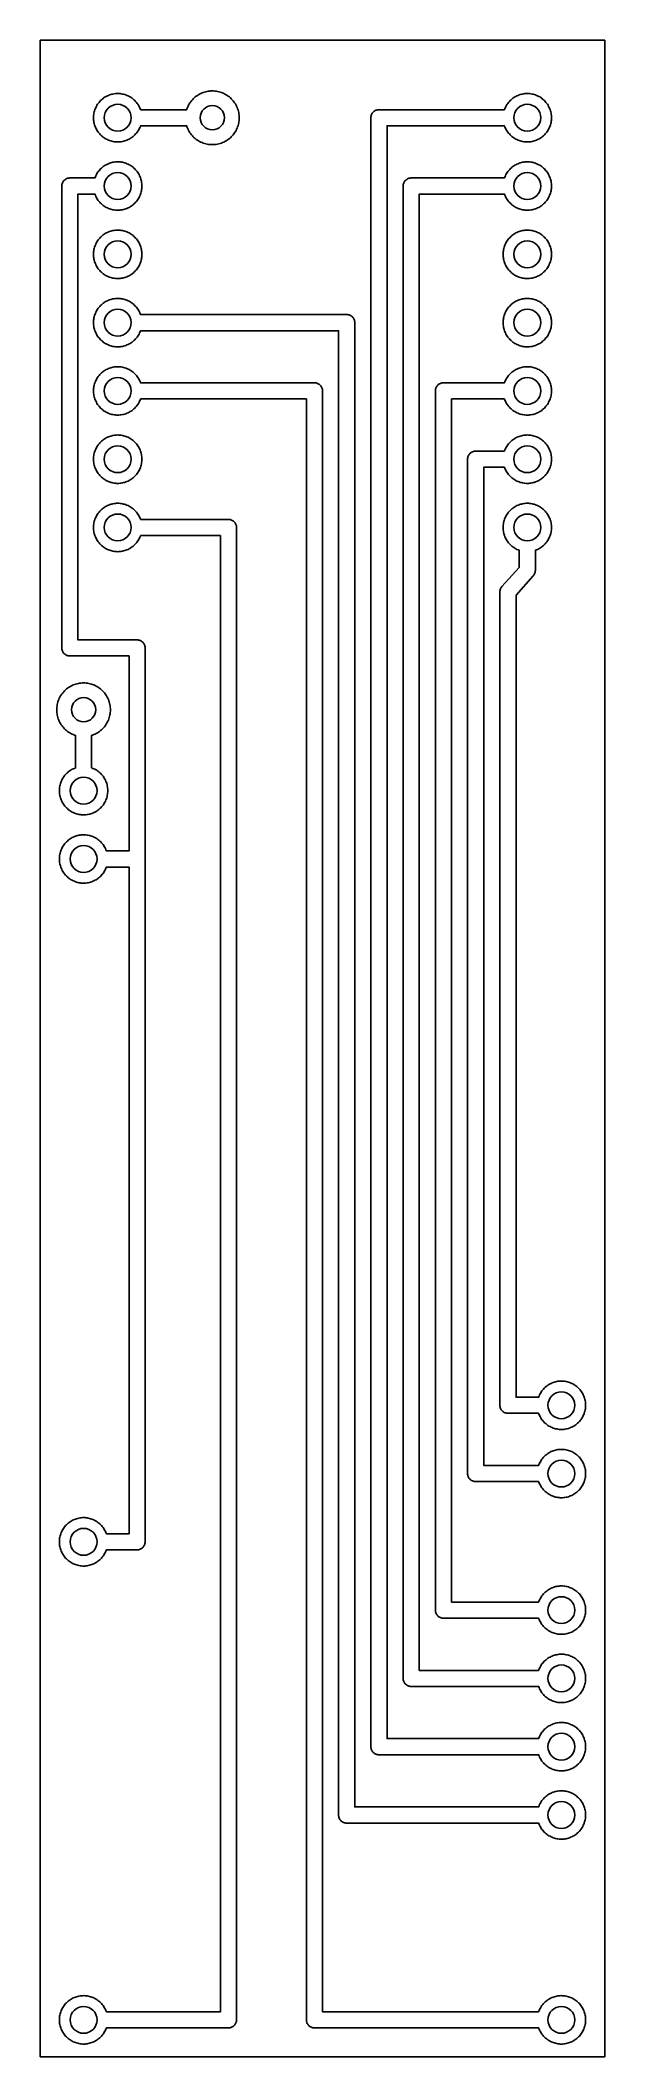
# Model space of a CAD drawing. Header units: millimetres. Extents: x 0 to 21, y -51 to 24.
import ezdxf

# ---------------------------------------------------------------- set-up
doc = ezdxf.new("R2010")
doc.units = ezdxf.units.MM
for name, color, linetype in [('COPPER_BOTTOM_MIRRORED', 1, 'Continuous'), ('DRILL', 5, 'Continuous'), ('OUTLINE', 7, 'Continuous')]:
    doc.layers.add(name, color=color, linetype=linetype)

msp = doc.modelspace()

# ---------------------------------------------------------------- linework, layer by layer
at = {"layer": 'COPPER_BOTTOM_MIRRORED'}
for points in [[(5.518, 21.591), (5.542, 21.634), (5.569, 21.676), (5.597, 21.716), (5.627, 21.754), (5.659, 21.792), (5.693, 21.827), (5.728, 21.861), (5.766, 21.893), (5.804, 21.923), (5.844, 21.951), (5.886, 21.978), (5.929, 22.002), (5.972, 22.024), (6.017, 22.044), (6.063, 22.062), (6.11, 22.077), (6.157, 22.09), (6.205, 22.101), (6.253, 22.109), (6.302, 22.115), (6.351, 22.119), (6.4, 22.12), (6.449, 22.119), (6.498, 22.115), (6.547, 22.109), (6.595, 22.101), (6.643, 22.09), (6.69, 22.077), (6.737, 22.062), (6.783, 22.044), (6.828, 22.024), (6.871, 22.002), (6.914, 21.978), (6.956, 21.951), (6.996, 21.923), (7.034, 21.893), (7.072, 21.861), (7.107, 21.827), (7.141, 21.792), (7.173, 21.754), (7.203, 21.716), (7.231, 21.676), (7.258, 21.634), (7.282, 21.591), (7.304, 21.548), (7.324, 21.503), (7.342, 21.457), (7.357, 21.41), (7.37, 21.363), (7.381, 21.315), (7.389, 21.267), (7.395, 21.218), (7.399, 21.169), (7.4, 21.12), (7.399, 21.071), (7.395, 21.022), (7.389, 20.973), (7.381, 20.925), (7.37, 20.877), (7.357, 20.83), (7.342, 20.783), (7.324, 20.737), (7.304, 20.692), (7.282, 20.649), (7.258, 20.606), (7.231, 20.564), (7.203, 20.524), (7.173, 20.486), (7.141, 20.448), (7.107, 20.413), (7.072, 20.379), (7.034, 20.347), (6.996, 20.317), (6.956, 20.289), (6.914, 20.262), (6.871, 20.238), (6.828, 20.216), (6.783, 20.196), (6.737, 20.178), (6.69, 20.163), (6.643, 20.15), (6.595, 20.139), (6.547, 20.131), (6.498, 20.125), (6.449, 20.121), (6.4, 20.12), (6.351, 20.121), (6.302, 20.125), (6.253, 20.131), (6.205, 20.139), (6.157, 20.15), (6.11, 20.163), (6.063, 20.178), (6.017, 20.196), (5.972, 20.216), (5.929, 20.238), (5.886, 20.262), (5.844, 20.289), (5.804, 20.317), (5.766, 20.347), (5.728, 20.379), (5.693, 20.413), (5.659, 20.448), (5.627, 20.486), (5.597, 20.524), (5.569, 20.564), (5.542, 20.606), (5.518, 20.649), (5.496, 20.692), (5.476, 20.737), (5.458, 20.783), (5.446, 20.82), (3.728, 20.82), (3.727, 20.817), (3.711, 20.776), (3.694, 20.735), (3.674, 20.696), (3.652, 20.657), (3.628, 20.62), (3.603, 20.584), (3.576, 20.549), (3.547, 20.516), (3.516, 20.484), (3.484, 20.453), (3.451, 20.424), (3.416, 20.397), (3.38, 20.372), (3.343, 20.348), (3.304, 20.326), (3.265, 20.306), (3.224, 20.289), (3.183, 20.273), (3.141, 20.259), (3.099, 20.247), (3.056, 20.237), (3.012, 20.23), (2.968, 20.224), (2.924, 20.221), (2.88, 20.22), (2.836, 20.221), (2.792, 20.224), (2.748, 20.23), (2.704, 20.237), (2.661, 20.247), (2.619, 20.259), (2.577, 20.273), (2.536, 20.289), (2.495, 20.306), (2.456, 20.326), (2.417, 20.348), (2.38, 20.372), (2.344, 20.397), (2.309, 20.424), (2.276, 20.453), (2.244, 20.484), (2.213, 20.516), (2.184, 20.549), (2.157, 20.584), (2.132, 20.62), (2.108, 20.657), (2.086, 20.696), (2.066, 20.735), (2.049, 20.776), (2.033, 20.817), (2.019, 20.859), (2.007, 20.901), (1.997, 20.944), (1.99, 20.988), (1.984, 21.032), (1.981, 21.076), (1.98, 21.12), (1.981, 21.164), (1.984, 21.208), (1.99, 21.252), (1.997, 21.296), (2.007, 21.339), (2.019, 21.381), (2.033, 21.423), (2.049, 21.464), (2.066, 21.505), (2.086, 21.544), (2.108, 21.583), (2.132, 21.62), (2.157, 21.656), (2.184, 21.691), (2.213, 21.724), (2.244, 21.756), (2.276, 21.787), (2.309, 21.816), (2.344, 21.843), (2.38, 21.868), (2.417, 21.892), (2.456, 21.914), (2.495, 21.934), (2.536, 21.951), (2.577, 21.967), (2.619, 21.981), (2.661, 21.993), (2.704, 22.003), (2.748, 22.01), (2.792, 22.016), (2.836, 22.019), (2.88, 22.02), (2.924, 22.019), (2.968, 22.016), (3.012, 22.01), (3.056, 22.003), (3.099, 21.993), (3.141, 21.981), (3.183, 21.967), (3.224, 21.951), (3.265, 21.934), (3.304, 21.914), (3.343, 21.892), (3.38, 21.868), (3.416, 21.843), (3.451, 21.816), (3.484, 21.787), (3.516, 21.756), (3.547, 21.724), (3.576, 21.691), (3.603, 21.656), (3.628, 21.62), (3.652, 21.583), (3.674, 21.544), (3.694, 21.505), (3.711, 21.464), (3.727, 21.423), (3.728, 21.42), (5.446, 21.42), (5.458, 21.457), (5.476, 21.503), (5.496, 21.548), (5.518, 21.591)], [(17.306, 21.505), (17.326, 21.544), (17.348, 21.583), (17.372, 21.62), (17.397, 21.656), (17.424, 21.691), (17.453, 21.724), (17.484, 21.756), (17.516, 21.787), (17.549, 21.816), (17.584, 21.843), (17.62, 21.868), (17.657, 21.892), (17.696, 21.914), (17.735, 21.934), (17.776, 21.951), (17.817, 21.967), (17.859, 21.981), (17.901, 21.993), (17.944, 22.003), (17.988, 22.01), (18.032, 22.016), (18.076, 22.019), (18.12, 22.02), (18.164, 22.019), (18.208, 22.016), (18.252, 22.01), (18.296, 22.003), (18.339, 21.993), (18.381, 21.981), (18.423, 21.967), (18.464, 21.951), (18.505, 21.934), (18.544, 21.914), (18.583, 21.892), (18.62, 21.868), (18.656, 21.843), (18.691, 21.816), (18.724, 21.787), (18.756, 21.756), (18.787, 21.724), (18.816, 21.691), (18.843, 21.656), (18.868, 21.62), (18.892, 21.583), (18.914, 21.544), (18.934, 21.505), (18.951, 21.464), (18.967, 21.423), (18.981, 21.381), (18.993, 21.339), (19.003, 21.296), (19.01, 21.252), (19.016, 21.208), (19.019, 21.164), (19.02, 21.12), (19.019, 21.076), (19.016, 21.032), (19.01, 20.988), (19.003, 20.944), (18.993, 20.901), (18.981, 20.859), (18.967, 20.817), (18.951, 20.776), (18.934, 20.735), (18.914, 20.696), (18.892, 20.657), (18.868, 20.62), (18.843, 20.584), (18.816, 20.549), (18.787, 20.516), (18.756, 20.484), (18.724, 20.453), (18.691, 20.424), (18.656, 20.397), (18.62, 20.372), (18.583, 20.348), (18.544, 20.326), (18.505, 20.306), (18.464, 20.289), (18.423, 20.273), (18.381, 20.259), (18.339, 20.247), (18.296, 20.237), (18.252, 20.23), (18.208, 20.224), (18.164, 20.221), (18.12, 20.22), (18.076, 20.221), (18.032, 20.224), (17.988, 20.23), (17.944, 20.237), (17.901, 20.247), (17.859, 20.259), (17.817, 20.273), (17.776, 20.289), (17.735, 20.306), (17.696, 20.326), (17.657, 20.348), (17.62, 20.372), (17.584, 20.397), (17.549, 20.424), (17.516, 20.453), (17.484, 20.484), (17.453, 20.516), (17.424, 20.549), (17.397, 20.584), (17.372, 20.62), (17.348, 20.657), (17.326, 20.696), (17.306, 20.735), (17.289, 20.776), (17.273, 20.817), (17.272, 20.82), (12.9, 20.82), (12.9, -39.17), (18.542, -39.17), (18.543, -39.167), (18.559, -39.126), (18.576, -39.085), (18.596, -39.046), (18.618, -39.007), (18.642, -38.97), (18.667, -38.934), (18.694, -38.899), (18.723, -38.866), (18.754, -38.834), (18.786, -38.803), (18.819, -38.774), (18.854, -38.747), (18.89, -38.722), (18.927, -38.698), (18.966, -38.676), (19.005, -38.656), (19.046, -38.639), (19.087, -38.623), (19.129, -38.609), (19.171, -38.597), (19.214, -38.587), (19.258, -38.58), (19.302, -38.574), (19.346, -38.571), (19.39, -38.57), (19.434, -38.571), (19.478, -38.574), (19.522, -38.58), (19.566, -38.587), (19.609, -38.597), (19.651, -38.609), (19.693, -38.623), (19.734, -38.639), (19.775, -38.656), (19.814, -38.676), (19.853, -38.698), (19.89, -38.722), (19.926, -38.747), (19.961, -38.774), (19.994, -38.803), (20.026, -38.834), (20.057, -38.866), (20.086, -38.899), (20.113, -38.934), (20.138, -38.97), (20.162, -39.007), (20.184, -39.046), (20.204, -39.085), (20.221, -39.126), (20.237, -39.167), (20.251, -39.209), (20.263, -39.251), (20.273, -39.294), (20.28, -39.338), (20.286, -39.382), (20.289, -39.426), (20.29, -39.47), (20.289, -39.514), (20.286, -39.558), (20.28, -39.602), (20.273, -39.646), (20.263, -39.689), (20.251, -39.731), (20.237, -39.773), (20.221, -39.814), (20.204, -39.855), (20.184, -39.894), (20.162, -39.933), (20.138, -39.97), (20.113, -40.006), (20.086, -40.041), (20.057, -40.074), (20.026, -40.106), (19.994, -40.137), (19.961, -40.166), (19.926, -40.193), (19.89, -40.218), (19.853, -40.242), (19.814, -40.264), (19.775, -40.284), (19.734, -40.301), (19.693, -40.317), (19.651, -40.331), (19.609, -40.343), (19.566, -40.353), (19.522, -40.36), (19.478, -40.366), (19.434, -40.369), (19.39, -40.37), (19.346, -40.369), (19.302, -40.366), (19.258, -40.36), (19.214, -40.353), (19.171, -40.343), (19.129, -40.331), (19.087, -40.317), (19.046, -40.301), (19.005, -40.284), (18.966, -40.264), (18.927, -40.242), (18.89, -40.218), (18.854, -40.193), (18.819, -40.166), (18.786, -40.137), (18.754, -40.106), (18.723, -40.074), (18.694, -40.041), (18.667, -40.006), (18.642, -39.97), (18.618, -39.933), (18.596, -39.894), (18.576, -39.855), (18.559, -39.814), (18.543, -39.773), (18.542, -39.77), (12.6, -39.77), (12.571, -39.769), (12.541, -39.764), (12.513, -39.757), (12.485, -39.747), (12.459, -39.735), (12.433, -39.719), (12.41, -39.702), (12.388, -39.682), (12.368, -39.66), (12.351, -39.637), (12.335, -39.611), (12.323, -39.585), (12.313, -39.557), (12.306, -39.529), (12.301, -39.499), (12.3, -39.47), (12.3, 21.12), (12.301, 21.149), (12.306, 21.179), (12.313, 21.207), (12.323, 21.235), (12.335, 21.261), (12.351, 21.287), (12.368, 21.31), (12.388, 21.332), (12.41, 21.352), (12.433, 21.369), (12.459, 21.385), (12.485, 21.397), (12.513, 21.407), (12.541, 21.414), (12.571, 21.419), (12.6, 21.42), (17.272, 21.42), (17.273, 21.423), (17.289, 21.464), (17.306, 21.505)], [(2.049, 18.924), (2.066, 18.965), (2.086, 19.004), (2.108, 19.043), (2.132, 19.08), (2.157, 19.116), (2.184, 19.151), (2.213, 19.184), (2.244, 19.216), (2.276, 19.247), (2.309, 19.276), (2.344, 19.303), (2.38, 19.328), (2.417, 19.352), (2.456, 19.374), (2.495, 19.394), (2.536, 19.411), (2.577, 19.427), (2.619, 19.441), (2.661, 19.453), (2.704, 19.463), (2.748, 19.47), (2.792, 19.476), (2.836, 19.479), (2.88, 19.48), (2.924, 19.479), (2.968, 19.476), (3.012, 19.47), (3.056, 19.463), (3.099, 19.453), (3.141, 19.441), (3.183, 19.427), (3.224, 19.411), (3.265, 19.394), (3.304, 19.374), (3.343, 19.352), (3.38, 19.328), (3.416, 19.303), (3.451, 19.276), (3.484, 19.247), (3.516, 19.216), (3.547, 19.184), (3.576, 19.151), (3.603, 19.116), (3.628, 19.08), (3.652, 19.043), (3.674, 19.004), (3.694, 18.965), (3.711, 18.924), (3.727, 18.883), (3.741, 18.841), (3.753, 18.799), (3.763, 18.756), (3.77, 18.712), (3.776, 18.668), (3.779, 18.624), (3.78, 18.58), (3.779, 18.536), (3.776, 18.492), (3.77, 18.448), (3.763, 18.404), (3.753, 18.361), (3.741, 18.319), (3.727, 18.277), (3.711, 18.236), (3.694, 18.195), (3.674, 18.156), (3.652, 18.117), (3.628, 18.08), (3.603, 18.044), (3.576, 18.009), (3.547, 17.976), (3.516, 17.944), (3.484, 17.913), (3.451, 17.884), (3.416, 17.857), (3.38, 17.832), (3.343, 17.808), (3.304, 17.786), (3.265, 17.766), (3.224, 17.749), (3.183, 17.733), (3.141, 17.719), (3.099, 17.707), (3.056, 17.697), (3.012, 17.69), (2.968, 17.684), (2.924, 17.681), (2.88, 17.68), (2.836, 17.681), (2.792, 17.684), (2.748, 17.69), (2.704, 17.697), (2.661, 17.707), (2.619, 17.719), (2.577, 17.733), (2.536, 17.749), (2.495, 17.766), (2.456, 17.786), (2.417, 17.808), (2.38, 17.832), (2.344, 17.857), (2.309, 17.884), (2.276, 17.913), (2.244, 17.944), (2.213, 17.976), (2.184, 18.009), (2.157, 18.044), (2.132, 18.08), (2.108, 18.117), (2.086, 18.156), (2.066, 18.195), (2.049, 18.236), (2.033, 18.277), (2.032, 18.28), (1.4, 18.28), (1.4, 1.7), (3.6, 1.7), (3.629, 1.699), (3.659, 1.694), (3.687, 1.687), (3.715, 1.677), (3.741, 1.665), (3.767, 1.649), (3.79, 1.632), (3.812, 1.612), (3.832, 1.59), (3.849, 1.567), (3.865, 1.541), (3.877, 1.515), (3.887, 1.487), (3.894, 1.459), (3.899, 1.429), (3.9, 1.4), (3.9, -6.45), (3.9, -31.85), (3.899, -31.879), (3.894, -31.909), (3.887, -31.937), (3.877, -31.965), (3.865, -31.991), (3.849, -32.017), (3.832, -32.04), (3.812, -32.062), (3.79, -32.082), (3.767, -32.099), (3.741, -32.115), (3.715, -32.127), (3.687, -32.137), (3.659, -32.144), (3.629, -32.149), (3.6, -32.15), (2.458, -32.15), (2.457, -32.153), (2.441, -32.194), (2.424, -32.235), (2.404, -32.274), (2.382, -32.313), (2.358, -32.35), (2.333, -32.386), (2.306, -32.421), (2.277, -32.454), (2.246, -32.486), (2.214, -32.517), (2.181, -32.546), (2.146, -32.573), (2.11, -32.598), (2.073, -32.622), (2.034, -32.644), (1.995, -32.664), (1.954, -32.681), (1.913, -32.697), (1.871, -32.711), (1.829, -32.723), (1.786, -32.733), (1.742, -32.74), (1.698, -32.746), (1.654, -32.749), (1.61, -32.75), (1.566, -32.749), (1.522, -32.746), (1.478, -32.74), (1.434, -32.733), (1.391, -32.723), (1.349, -32.711), (1.307, -32.697), (1.266, -32.681), (1.225, -32.664), (1.186, -32.644), (1.147, -32.622), (1.11, -32.598), (1.074, -32.573), (1.039, -32.546), (1.006, -32.517), (0.974, -32.486), (0.943, -32.454), (0.914, -32.421), (0.887, -32.386), (0.862, -32.35), (0.838, -32.313), (0.816, -32.274), (0.796, -32.235), (0.779, -32.194), (0.763, -32.153), (0.749, -32.111), (0.737, -32.069), (0.727, -32.026), (0.72, -31.982), (0.714, -31.938), (0.711, -31.894), (0.71, -31.85), (0.711, -31.806), (0.714, -31.762), (0.72, -31.718), (0.727, -31.674), (0.737, -31.631), (0.749, -31.589), (0.763, -31.547), (0.779, -31.506), (0.796, -31.465), (0.816, -31.426), (0.838, -31.387), (0.862, -31.35), (0.887, -31.314), (0.914, -31.279), (0.943, -31.246), (0.974, -31.214), (1.006, -31.183), (1.039, -31.154), (1.074, -31.127), (1.11, -31.102), (1.147, -31.078), (1.186, -31.056), (1.225, -31.036), (1.266, -31.019), (1.307, -31.003), (1.349, -30.989), (1.391, -30.977), (1.434, -30.967), (1.478, -30.96), (1.522, -30.954), (1.566, -30.951), (1.61, -30.95), (1.654, -30.951), (1.698, -30.954), (1.742, -30.96), (1.786, -30.967), (1.829, -30.977), (1.871, -30.989), (1.913, -31.003), (1.954, -31.019), (1.995, -31.036), (2.034, -31.056), (2.073, -31.078), (2.11, -31.102), (2.146, -31.127), (2.181, -31.154), (2.214, -31.183), (2.246, -31.214), (2.277, -31.246), (2.306, -31.279), (2.333, -31.314), (2.358, -31.35), (2.382, -31.387), (2.404, -31.426), (2.424, -31.465), (2.441, -31.506), (2.457, -31.547), (2.458, -31.55), (3.3, -31.55), (3.3, -6.75), (2.458, -6.75), (2.457, -6.753), (2.441, -6.794), (2.424, -6.835), (2.404, -6.874), (2.382, -6.913), (2.358, -6.95), (2.333, -6.986), (2.306, -7.021), (2.277, -7.054), (2.246, -7.086), (2.214, -7.117), (2.181, -7.146), (2.146, -7.173), (2.11, -7.198), (2.073, -7.222), (2.034, -7.244), (1.995, -7.264), (1.954, -7.281), (1.913, -7.297), (1.871, -7.311), (1.829, -7.323), (1.786, -7.333), (1.742, -7.34), (1.698, -7.346), (1.654, -7.349), (1.61, -7.35), (1.566, -7.349), (1.522, -7.346), (1.478, -7.34), (1.434, -7.333), (1.391, -7.323), (1.349, -7.311), (1.307, -7.297), (1.266, -7.281), (1.225, -7.264), (1.186, -7.244), (1.147, -7.222), (1.11, -7.198), (1.074, -7.173), (1.039, -7.146), (1.006, -7.117), (0.974, -7.086), (0.943, -7.054), (0.914, -7.021), (0.887, -6.986), (0.862, -6.95), (0.838, -6.913), (0.816, -6.874), (0.796, -6.835), (0.779, -6.794), (0.763, -6.753), (0.749, -6.711), (0.737, -6.669), (0.727, -6.626), (0.72, -6.582), (0.714, -6.538), (0.711, -6.494), (0.71, -6.45), (0.711, -6.406), (0.714, -6.362), (0.72, -6.318), (0.727, -6.274), (0.737, -6.231), (0.749, -6.189), (0.763, -6.147), (0.779, -6.106), (0.796, -6.065), (0.816, -6.026), (0.838, -5.987), (0.862, -5.95), (0.887, -5.914), (0.914, -5.879), (0.943, -5.846), (0.974, -5.814), (1.006, -5.783), (1.039, -5.754), (1.074, -5.727), (1.11, -5.702), (1.147, -5.678), (1.186, -5.656), (1.225, -5.636), (1.266, -5.619), (1.307, -5.603), (1.349, -5.589), (1.391, -5.577), (1.434, -5.567), (1.478, -5.56), (1.522, -5.554), (1.566, -5.551), (1.61, -5.55), (1.654, -5.551), (1.698, -5.554), (1.742, -5.56), (1.786, -5.567), (1.829, -5.577), (1.871, -5.589), (1.913, -5.603), (1.954, -5.619), (1.995, -5.636), (2.034, -5.656), (2.073, -5.678), (2.11, -5.702), (2.146, -5.727), (2.181, -5.754), (2.214, -5.783), (2.246, -5.814), (2.277, -5.846), (2.306, -5.879), (2.333, -5.914), (2.358, -5.95), (2.382, -5.987), (2.404, -6.026), (2.424, -6.065), (2.441, -6.106), (2.457, -6.147), (2.458, -6.15), (3.3, -6.15), (3.3, 1.1), (1.1, 1.1), (1.071, 1.101), (1.041, 1.106), (1.013, 1.113), (0.985, 1.123), (0.959, 1.135), (0.933, 1.151), (0.91, 1.168), (0.888, 1.188), (0.868, 1.21), (0.851, 1.233), (0.835, 1.259), (0.823, 1.285), (0.813, 1.313), (0.806, 1.341), (0.801, 1.371), (0.8, 1.4), (0.8, 18.58), (0.801, 18.609), (0.806, 18.639), (0.813, 18.667), (0.823, 18.695), (0.835, 18.721), (0.851, 18.747), (0.868, 18.77), (0.888, 18.792), (0.91, 18.812), (0.933, 18.829), (0.959, 18.845), (0.985, 18.857), (1.013, 18.867), (1.041, 18.874), (1.071, 18.879), (1.1, 18.88), (2.032, 18.88), (2.033, 18.883), (2.049, 18.924)], [(17.306, 18.965), (17.326, 19.004), (17.348, 19.043), (17.372, 19.08), (17.397, 19.116), (17.424, 19.151), (17.453, 19.184), (17.484, 19.216), (17.516, 19.247), (17.549, 19.276), (17.584, 19.303), (17.62, 19.328), (17.657, 19.352), (17.696, 19.374), (17.735, 19.394), (17.776, 19.411), (17.817, 19.427), (17.859, 19.441), (17.901, 19.453), (17.944, 19.463), (17.988, 19.47), (18.032, 19.476), (18.076, 19.479), (18.12, 19.48), (18.164, 19.479), (18.208, 19.476), (18.252, 19.47), (18.296, 19.463), (18.339, 19.453), (18.381, 19.441), (18.423, 19.427), (18.464, 19.411), (18.505, 19.394), (18.544, 19.374), (18.583, 19.352), (18.62, 19.328), (18.656, 19.303), (18.691, 19.276), (18.724, 19.247), (18.756, 19.216), (18.787, 19.184), (18.816, 19.151), (18.843, 19.116), (18.868, 19.08), (18.892, 19.043), (18.914, 19.004), (18.934, 18.965), (18.951, 18.924), (18.967, 18.883), (18.981, 18.841), (18.993, 18.799), (19.003, 18.756), (19.01, 18.712), (19.016, 18.668), (19.019, 18.624), (19.02, 18.58), (19.019, 18.536), (19.016, 18.492), (19.01, 18.448), (19.003, 18.404), (18.993, 18.361), (18.981, 18.319), (18.967, 18.277), (18.951, 18.236), (18.934, 18.195), (18.914, 18.156), (18.892, 18.117), (18.868, 18.08), (18.843, 18.044), (18.816, 18.009), (18.787, 17.976), (18.756, 17.944), (18.724, 17.913), (18.691, 17.884), (18.656, 17.857), (18.62, 17.832), (18.583, 17.808), (18.544, 17.786), (18.505, 17.766), (18.464, 17.749), (18.423, 17.733), (18.381, 17.719), (18.339, 17.707), (18.296, 17.697), (18.252, 17.69), (18.208, 17.684), (18.164, 17.681), (18.12, 17.68), (18.076, 17.681), (18.032, 17.684), (17.988, 17.69), (17.944, 17.697), (17.901, 17.707), (17.859, 17.719), (17.817, 17.733), (17.776, 17.749), (17.735, 17.766), (17.696, 17.786), (17.657, 17.808), (17.62, 17.832), (17.584, 17.857), (17.549, 17.884), (17.516, 17.913), (17.484, 17.944), (17.453, 17.976), (17.424, 18.009), (17.397, 18.044), (17.372, 18.08), (17.348, 18.117), (17.326, 18.156), (17.306, 18.195), (17.289, 18.236), (17.273, 18.277), (17.272, 18.28), (14.1, 18.28), (14.1, -36.63), (18.542, -36.63), (18.543, -36.627), (18.559, -36.586), (18.576, -36.545), (18.596, -36.506), (18.618, -36.467), (18.642, -36.43), (18.667, -36.394), (18.694, -36.359), (18.723, -36.326), (18.754, -36.294), (18.786, -36.263), (18.819, -36.234), (18.854, -36.207), (18.89, -36.182), (18.927, -36.158), (18.966, -36.136), (19.005, -36.116), (19.046, -36.099), (19.087, -36.083), (19.129, -36.069), (19.171, -36.057), (19.214, -36.047), (19.258, -36.04), (19.302, -36.034), (19.346, -36.031), (19.39, -36.03), (19.434, -36.031), (19.478, -36.034), (19.522, -36.04), (19.566, -36.047), (19.609, -36.057), (19.651, -36.069), (19.693, -36.083), (19.734, -36.099), (19.775, -36.116), (19.814, -36.136), (19.853, -36.158), (19.89, -36.182), (19.926, -36.207), (19.961, -36.234), (19.994, -36.263), (20.026, -36.294), (20.057, -36.326), (20.086, -36.359), (20.113, -36.394), (20.138, -36.43), (20.162, -36.467), (20.184, -36.506), (20.204, -36.545), (20.221, -36.586), (20.237, -36.627), (20.251, -36.669), (20.263, -36.711), (20.273, -36.754), (20.28, -36.798), (20.286, -36.842), (20.289, -36.886), (20.29, -36.93), (20.289, -36.974), (20.286, -37.018), (20.28, -37.062), (20.273, -37.106), (20.263, -37.149), (20.251, -37.191), (20.237, -37.233), (20.221, -37.274), (20.204, -37.315), (20.184, -37.354), (20.162, -37.393), (20.138, -37.43), (20.113, -37.466), (20.086, -37.501), (20.057, -37.534), (20.026, -37.566), (19.994, -37.597), (19.961, -37.626), (19.926, -37.653), (19.89, -37.678), (19.853, -37.702), (19.814, -37.724), (19.775, -37.744), (19.734, -37.761), (19.693, -37.777), (19.651, -37.791), (19.609, -37.803), (19.566, -37.813), (19.522, -37.82), (19.478, -37.826), (19.434, -37.829), (19.39, -37.83), (19.346, -37.829), (19.302, -37.826), (19.258, -37.82), (19.214, -37.813), (19.171, -37.803), (19.129, -37.791), (19.087, -37.777), (19.046, -37.761), (19.005, -37.744), (18.966, -37.724), (18.927, -37.702), (18.89, -37.678), (18.854, -37.653), (18.819, -37.626), (18.786, -37.597), (18.754, -37.566), (18.723, -37.534), (18.694, -37.501), (18.667, -37.466), (18.642, -37.43), (18.618, -37.393), (18.596, -37.354), (18.576, -37.315), (18.559, -37.274), (18.543, -37.233), (18.542, -37.23), (13.8, -37.23), (13.771, -37.229), (13.741, -37.224), (13.713, -37.217), (13.685, -37.207), (13.659, -37.195), (13.633, -37.179), (13.61, -37.162), (13.588, -37.142), (13.568, -37.12), (13.551, -37.097), (13.535, -37.071), (13.523, -37.045), (13.513, -37.017), (13.506, -36.989), (13.501, -36.959), (13.5, -36.93), (13.5, 18.58), (13.501, 18.609), (13.506, 18.639), (13.513, 18.667), (13.523, 18.695), (13.535, 18.721), (13.551, 18.747), (13.568, 18.77), (13.588, 18.792), (13.61, 18.812), (13.633, 18.829), (13.659, 18.845), (13.685, 18.857), (13.713, 18.867), (13.741, 18.874), (13.771, 18.879), (13.8, 18.88), (17.272, 18.88), (17.273, 18.883), (17.289, 18.924), (17.306, 18.965)], [(2.007, 16.259), (2.019, 16.301), (2.033, 16.343), (2.049, 16.384), (2.066, 16.425), (2.086, 16.464), (2.108, 16.503), (2.132, 16.54), (2.157, 16.576), (2.184, 16.611), (2.213, 16.644), (2.244, 16.676), (2.276, 16.707), (2.309, 16.736), (2.344, 16.763), (2.38, 16.788), (2.417, 16.812), (2.456, 16.834), (2.495, 16.854), (2.536, 16.871), (2.577, 16.887), (2.619, 16.901), (2.661, 16.913), (2.704, 16.923), (2.748, 16.93), (2.792, 16.936), (2.836, 16.939), (2.88, 16.94), (2.924, 16.939), (2.968, 16.936), (3.012, 16.93), (3.056, 16.923), (3.099, 16.913), (3.141, 16.901), (3.183, 16.887), (3.224, 16.871), (3.265, 16.854), (3.304, 16.834), (3.343, 16.812), (3.38, 16.788), (3.416, 16.763), (3.451, 16.736), (3.484, 16.707), (3.516, 16.676), (3.547, 16.644), (3.576, 16.611), (3.603, 16.576), (3.628, 16.54), (3.652, 16.503), (3.674, 16.464), (3.694, 16.425), (3.711, 16.384), (3.727, 16.343), (3.741, 16.301), (3.753, 16.259), (3.763, 16.216), (3.77, 16.172), (3.776, 16.128), (3.779, 16.084), (3.78, 16.04), (3.779, 15.996), (3.776, 15.952), (3.77, 15.908), (3.763, 15.864), (3.753, 15.821), (3.741, 15.779), (3.727, 15.737), (3.711, 15.696), (3.694, 15.655), (3.674, 15.616), (3.652, 15.577), (3.628, 15.54), (3.603, 15.504), (3.576, 15.469), (3.547, 15.436), (3.516, 15.404), (3.484, 15.373), (3.451, 15.344), (3.416, 15.317), (3.38, 15.292), (3.343, 15.268), (3.304, 15.246), (3.265, 15.226), (3.224, 15.209), (3.183, 15.193), (3.141, 15.179), (3.099, 15.167), (3.056, 15.157), (3.012, 15.15), (2.968, 15.144), (2.924, 15.141), (2.88, 15.14), (2.836, 15.141), (2.792, 15.144), (2.748, 15.15), (2.704, 15.157), (2.661, 15.167), (2.619, 15.179), (2.577, 15.193), (2.536, 15.209), (2.495, 15.226), (2.456, 15.246), (2.417, 15.268), (2.38, 15.292), (2.344, 15.317), (2.309, 15.344), (2.276, 15.373), (2.244, 15.404), (2.213, 15.436), (2.184, 15.469), (2.157, 15.504), (2.132, 15.54), (2.108, 15.577), (2.086, 15.616), (2.066, 15.655), (2.049, 15.696), (2.033, 15.737), (2.019, 15.779), (2.007, 15.821), (1.997, 15.864), (1.99, 15.908), (1.984, 15.952), (1.981, 15.996), (1.98, 16.04), (1.981, 16.084), (1.984, 16.128), (1.99, 16.172), (1.997, 16.216), (2.007, 16.259)], [(17.247, 16.259), (17.259, 16.301), (17.273, 16.343), (17.289, 16.384), (17.306, 16.425), (17.326, 16.464), (17.348, 16.503), (17.372, 16.54), (17.397, 16.576), (17.424, 16.611), (17.453, 16.644), (17.484, 16.676), (17.516, 16.707), (17.549, 16.736), (17.584, 16.763), (17.62, 16.788), (17.657, 16.812), (17.696, 16.834), (17.735, 16.854), (17.776, 16.871), (17.817, 16.887), (17.859, 16.901), (17.901, 16.913), (17.944, 16.923), (17.988, 16.93), (18.032, 16.936), (18.076, 16.939), (18.12, 16.94), (18.164, 16.939), (18.208, 16.936), (18.252, 16.93), (18.296, 16.923), (18.339, 16.913), (18.381, 16.901), (18.423, 16.887), (18.464, 16.871), (18.505, 16.854), (18.544, 16.834), (18.583, 16.812), (18.62, 16.788), (18.656, 16.763), (18.691, 16.736), (18.724, 16.707), (18.756, 16.676), (18.787, 16.644), (18.816, 16.611), (18.843, 16.576), (18.868, 16.54), (18.892, 16.503), (18.914, 16.464), (18.934, 16.425), (18.951, 16.384), (18.967, 16.343), (18.981, 16.301), (18.993, 16.259), (19.003, 16.216), (19.01, 16.172), (19.016, 16.128), (19.019, 16.084), (19.02, 16.04), (19.019, 15.996), (19.016, 15.952), (19.01, 15.908), (19.003, 15.864), (18.993, 15.821), (18.981, 15.779), (18.967, 15.737), (18.951, 15.696), (18.934, 15.655), (18.914, 15.616), (18.892, 15.577), (18.868, 15.54), (18.843, 15.504), (18.816, 15.469), (18.787, 15.436), (18.756, 15.404), (18.724, 15.373), (18.691, 15.344), (18.656, 15.317), (18.62, 15.292), (18.583, 15.268), (18.544, 15.246), (18.505, 15.226), (18.464, 15.209), (18.423, 15.193), (18.381, 15.179), (18.339, 15.167), (18.296, 15.157), (18.252, 15.15), (18.208, 15.144), (18.164, 15.141), (18.12, 15.14), (18.076, 15.141), (18.032, 15.144), (17.988, 15.15), (17.944, 15.157), (17.901, 15.167), (17.859, 15.179), (17.817, 15.193), (17.776, 15.209), (17.735, 15.226), (17.696, 15.246), (17.657, 15.268), (17.62, 15.292), (17.584, 15.317), (17.549, 15.344), (17.516, 15.373), (17.484, 15.404), (17.453, 15.436), (17.424, 15.469), (17.397, 15.504), (17.372, 15.54), (17.348, 15.577), (17.326, 15.616), (17.306, 15.655), (17.289, 15.696), (17.273, 15.737), (17.259, 15.779), (17.247, 15.821), (17.237, 15.864), (17.23, 15.908), (17.224, 15.952), (17.221, 15.996), (17.22, 16.04), (17.221, 16.084), (17.224, 16.128), (17.23, 16.172), (17.237, 16.216), (17.247, 16.259)], [(18.543, -41.707), (18.559, -41.666), (18.576, -41.625), (18.596, -41.586), (18.618, -41.547), (18.642, -41.51), (18.667, -41.474), (18.694, -41.439), (18.723, -41.406), (18.754, -41.374), (18.786, -41.343), (18.819, -41.314), (18.854, -41.287), (18.89, -41.262), (18.927, -41.238), (18.966, -41.216), (19.005, -41.196), (19.046, -41.179), (19.087, -41.163), (19.129, -41.149), (19.171, -41.137), (19.214, -41.127), (19.258, -41.12), (19.302, -41.114), (19.346, -41.111), (19.39, -41.11), (19.434, -41.111), (19.478, -41.114), (19.522, -41.12), (19.566, -41.127), (19.609, -41.137), (19.651, -41.149), (19.693, -41.163), (19.734, -41.179), (19.775, -41.196), (19.814, -41.216), (19.853, -41.238), (19.89, -41.262), (19.926, -41.287), (19.961, -41.314), (19.994, -41.343), (20.026, -41.374), (20.057, -41.406), (20.086, -41.439), (20.113, -41.474), (20.138, -41.51), (20.162, -41.547), (20.184, -41.586), (20.204, -41.625), (20.221, -41.666), (20.237, -41.707), (20.251, -41.749), (20.263, -41.791), (20.273, -41.834), (20.28, -41.878), (20.286, -41.922), (20.289, -41.966), (20.29, -42.01), (20.289, -42.054), (20.286, -42.098), (20.28, -42.142), (20.273, -42.186), (20.263, -42.229), (20.251, -42.271), (20.237, -42.313), (20.221, -42.354), (20.204, -42.395), (20.184, -42.434), (20.162, -42.473), (20.138, -42.51), (20.113, -42.546), (20.086, -42.581), (20.057, -42.614), (20.026, -42.646), (19.994, -42.677), (19.961, -42.706), (19.926, -42.733), (19.89, -42.758), (19.853, -42.782), (19.814, -42.804), (19.775, -42.824), (19.734, -42.841), (19.693, -42.857), (19.651, -42.871), (19.609, -42.883), (19.566, -42.893), (19.522, -42.9), (19.478, -42.906), (19.434, -42.909), (19.39, -42.91), (19.346, -42.909), (19.302, -42.906), (19.258, -42.9), (19.214, -42.893), (19.171, -42.883), (19.129, -42.871), (19.087, -42.857), (19.046, -42.841), (19.005, -42.824), (18.966, -42.804), (18.927, -42.782), (18.89, -42.758), (18.854, -42.733), (18.819, -42.706), (18.786, -42.677), (18.754, -42.646), (18.723, -42.614), (18.694, -42.581), (18.667, -42.546), (18.642, -42.51), (18.618, -42.473), (18.596, -42.434), (18.576, -42.395), (18.559, -42.354), (18.543, -42.313), (18.542, -42.31), (11.4, -42.31), (11.371, -42.309), (11.341, -42.304), (11.313, -42.297), (11.285, -42.287), (11.259, -42.275), (11.233, -42.259), (11.21, -42.242), (11.188, -42.222), (11.168, -42.2), (11.151, -42.177), (11.135, -42.151), (11.123, -42.125), (11.113, -42.097), (11.106, -42.069), (11.101, -42.039), (11.1, -42.01), (11.1, 13.2), (3.728, 13.2), (3.727, 13.197), (3.711, 13.156), (3.694, 13.115), (3.674, 13.076), (3.652, 13.037), (3.628, 13), (3.603, 12.964), (3.576, 12.929), (3.547, 12.896), (3.516, 12.864), (3.484, 12.833), (3.451, 12.804), (3.416, 12.777), (3.38, 12.752), (3.343, 12.728), (3.304, 12.706), (3.265, 12.686), (3.224, 12.669), (3.183, 12.653), (3.141, 12.639), (3.099, 12.627), (3.056, 12.617), (3.012, 12.61), (2.968, 12.604), (2.924, 12.601), (2.88, 12.6), (2.836, 12.601), (2.792, 12.604), (2.748, 12.61), (2.704, 12.617), (2.661, 12.627), (2.619, 12.639), (2.577, 12.653), (2.536, 12.669), (2.495, 12.686), (2.456, 12.706), (2.417, 12.728), (2.38, 12.752), (2.344, 12.777), (2.309, 12.804), (2.276, 12.833), (2.244, 12.864), (2.213, 12.896), (2.184, 12.929), (2.157, 12.964), (2.132, 13), (2.108, 13.037), (2.086, 13.076), (2.066, 13.115), (2.049, 13.156), (2.033, 13.197), (2.019, 13.239), (2.007, 13.281), (1.997, 13.324), (1.99, 13.368), (1.984, 13.412), (1.981, 13.456), (1.98, 13.5), (1.981, 13.544), (1.984, 13.588), (1.99, 13.632), (1.997, 13.676), (2.007, 13.719), (2.019, 13.761), (2.033, 13.803), (2.049, 13.844), (2.066, 13.885), (2.086, 13.924), (2.108, 13.963), (2.132, 14), (2.157, 14.036), (2.184, 14.071), (2.213, 14.104), (2.244, 14.136), (2.276, 14.167), (2.309, 14.196), (2.344, 14.223), (2.38, 14.248), (2.417, 14.272), (2.456, 14.294), (2.495, 14.314), (2.536, 14.331), (2.577, 14.347), (2.619, 14.361), (2.661, 14.373), (2.704, 14.383), (2.748, 14.39), (2.792, 14.396), (2.836, 14.399), (2.88, 14.4), (2.924, 14.399), (2.968, 14.396), (3.012, 14.39), (3.056, 14.383), (3.099, 14.373), (3.141, 14.361), (3.183, 14.347), (3.224, 14.331), (3.265, 14.314), (3.304, 14.294), (3.343, 14.272), (3.38, 14.248), (3.416, 14.223), (3.451, 14.196), (3.484, 14.167), (3.516, 14.136), (3.547, 14.104), (3.576, 14.071), (3.603, 14.036), (3.628, 14), (3.652, 13.963), (3.674, 13.924), (3.694, 13.885), (3.711, 13.844), (3.727, 13.803), (3.728, 13.8), (11.4, 13.8), (11.429, 13.799), (11.459, 13.794), (11.487, 13.787), (11.515, 13.777), (11.541, 13.765), (11.567, 13.749), (11.59, 13.732), (11.612, 13.712), (11.632, 13.69), (11.649, 13.667), (11.665, 13.641), (11.677, 13.615), (11.687, 13.587), (11.694, 13.559), (11.699, 13.529), (11.7, 13.5), (11.7, -41.71), (18.542, -41.71), (18.543, -41.707)], [(17.247, 13.719), (17.259, 13.761), (17.273, 13.803), (17.289, 13.844), (17.306, 13.885), (17.326, 13.924), (17.348, 13.963), (17.372, 14), (17.397, 14.036), (17.424, 14.071), (17.453, 14.104), (17.484, 14.136), (17.516, 14.167), (17.549, 14.196), (17.584, 14.223), (17.62, 14.248), (17.657, 14.272), (17.696, 14.294), (17.735, 14.314), (17.776, 14.331), (17.817, 14.347), (17.859, 14.361), (17.901, 14.373), (17.944, 14.383), (17.988, 14.39), (18.032, 14.396), (18.076, 14.399), (18.12, 14.4), (18.164, 14.399), (18.208, 14.396), (18.252, 14.39), (18.296, 14.383), (18.339, 14.373), (18.381, 14.361), (18.423, 14.347), (18.464, 14.331), (18.505, 14.314), (18.544, 14.294), (18.583, 14.272), (18.62, 14.248), (18.656, 14.223), (18.691, 14.196), (18.724, 14.167), (18.756, 14.136), (18.787, 14.104), (18.816, 14.071), (18.843, 14.036), (18.868, 14), (18.892, 13.963), (18.914, 13.924), (18.934, 13.885), (18.951, 13.844), (18.967, 13.803), (18.981, 13.761), (18.993, 13.719), (19.003, 13.676), (19.01, 13.632), (19.016, 13.588), (19.019, 13.544), (19.02, 13.5), (19.019, 13.456), (19.016, 13.412), (19.01, 13.368), (19.003, 13.324), (18.993, 13.281), (18.981, 13.239), (18.967, 13.197), (18.951, 13.156), (18.934, 13.115), (18.914, 13.076), (18.892, 13.037), (18.868, 13), (18.843, 12.964), (18.816, 12.929), (18.787, 12.896), (18.756, 12.864), (18.724, 12.833), (18.691, 12.804), (18.656, 12.777), (18.62, 12.752), (18.583, 12.728), (18.544, 12.706), (18.505, 12.686), (18.464, 12.669), (18.423, 12.653), (18.381, 12.639), (18.339, 12.627), (18.296, 12.617), (18.252, 12.61), (18.208, 12.604), (18.164, 12.601), (18.12, 12.6), (18.076, 12.601), (18.032, 12.604), (17.988, 12.61), (17.944, 12.617), (17.901, 12.627), (17.859, 12.639), (17.817, 12.653), (17.776, 12.669), (17.735, 12.686), (17.696, 12.706), (17.657, 12.728), (17.62, 12.752), (17.584, 12.777), (17.549, 12.804), (17.516, 12.833), (17.484, 12.864), (17.453, 12.896), (17.424, 12.929), (17.397, 12.964), (17.372, 13), (17.348, 13.037), (17.326, 13.076), (17.306, 13.115), (17.289, 13.156), (17.273, 13.197), (17.259, 13.239), (17.247, 13.281), (17.237, 13.324), (17.23, 13.368), (17.224, 13.412), (17.221, 13.456), (17.22, 13.5), (17.221, 13.544), (17.224, 13.588), (17.23, 13.632), (17.237, 13.676), (17.247, 13.719)], [(10.367, 11.209), (10.39, 11.192), (10.412, 11.172), (10.432, 11.15), (10.449, 11.127), (10.465, 11.101), (10.477, 11.075), (10.487, 11.047), (10.494, 11.019), (10.499, 10.989), (10.5, 10.96), (10.5, -49.33), (18.542, -49.33), (18.543, -49.327), (18.559, -49.286), (18.576, -49.245), (18.596, -49.206), (18.618, -49.167), (18.642, -49.13), (18.667, -49.094), (18.694, -49.059), (18.723, -49.026), (18.754, -48.994), (18.786, -48.963), (18.819, -48.934), (18.854, -48.907), (18.89, -48.882), (18.927, -48.858), (18.966, -48.836), (19.005, -48.816), (19.046, -48.799), (19.087, -48.783), (19.129, -48.769), (19.171, -48.757), (19.214, -48.747), (19.258, -48.74), (19.302, -48.734), (19.346, -48.731), (19.39, -48.73), (19.434, -48.731), (19.478, -48.734), (19.522, -48.74), (19.566, -48.747), (19.609, -48.757), (19.651, -48.769), (19.693, -48.783), (19.734, -48.799), (19.775, -48.816), (19.814, -48.836), (19.853, -48.858), (19.89, -48.882), (19.926, -48.907), (19.961, -48.934), (19.994, -48.963), (20.026, -48.994), (20.057, -49.026), (20.086, -49.059), (20.113, -49.094), (20.138, -49.13), (20.162, -49.167), (20.184, -49.206), (20.204, -49.245), (20.221, -49.286), (20.237, -49.327), (20.251, -49.369), (20.263, -49.411), (20.273, -49.454), (20.28, -49.498), (20.286, -49.542), (20.289, -49.586), (20.29, -49.63), (20.289, -49.674), (20.286, -49.718), (20.28, -49.762), (20.273, -49.806), (20.263, -49.849), (20.251, -49.891), (20.237, -49.933), (20.221, -49.974), (20.204, -50.015), (20.184, -50.054), (20.162, -50.093), (20.138, -50.13), (20.113, -50.166), (20.086, -50.201), (20.057, -50.234), (20.026, -50.266), (19.994, -50.297), (19.961, -50.326), (19.926, -50.353), (19.89, -50.378), (19.853, -50.402), (19.814, -50.424), (19.775, -50.444), (19.734, -50.461), (19.693, -50.477), (19.651, -50.491), (19.609, -50.503), (19.566, -50.513), (19.522, -50.52), (19.478, -50.526), (19.434, -50.529), (19.39, -50.53), (19.346, -50.529), (19.302, -50.526), (19.258, -50.52), (19.214, -50.513), (19.171, -50.503), (19.129, -50.491), (19.087, -50.477), (19.046, -50.461), (19.005, -50.444), (18.966, -50.424), (18.927, -50.402), (18.89, -50.378), (18.854, -50.353), (18.819, -50.326), (18.786, -50.297), (18.754, -50.266), (18.723, -50.234), (18.694, -50.201), (18.667, -50.166), (18.642, -50.13), (18.618, -50.093), (18.596, -50.054), (18.576, -50.015), (18.559, -49.974), (18.543, -49.933), (18.542, -49.93), (10.2, -49.93), (10.171, -49.929), (10.141, -49.924), (10.113, -49.917), (10.085, -49.907), (10.059, -49.895), (10.033, -49.879), (10.01, -49.862), (9.988, -49.842), (9.968, -49.82), (9.951, -49.797), (9.935, -49.771), (9.923, -49.745), (9.913, -49.717), (9.906, -49.689), (9.901, -49.659), (9.9, -49.63), (9.9, 10.66), (3.728, 10.66), (3.727, 10.657), (3.711, 10.616), (3.694, 10.575), (3.674, 10.536), (3.652, 10.497), (3.628, 10.46), (3.603, 10.424), (3.576, 10.389), (3.547, 10.356), (3.516, 10.324), (3.484, 10.293), (3.451, 10.264), (3.416, 10.237), (3.38, 10.212), (3.343, 10.188), (3.304, 10.166), (3.265, 10.146), (3.224, 10.129), (3.183, 10.113), (3.141, 10.099), (3.099, 10.087), (3.056, 10.077), (3.012, 10.07), (2.968, 10.064), (2.924, 10.061), (2.88, 10.06), (2.836, 10.061), (2.792, 10.064), (2.748, 10.07), (2.704, 10.077), (2.661, 10.087), (2.619, 10.099), (2.577, 10.113), (2.536, 10.129), (2.495, 10.146), (2.456, 10.166), (2.417, 10.188), (2.38, 10.212), (2.344, 10.237), (2.309, 10.264), (2.276, 10.293), (2.244, 10.324), (2.213, 10.356), (2.184, 10.389), (2.157, 10.424), (2.132, 10.46), (2.108, 10.497), (2.086, 10.536), (2.066, 10.575), (2.049, 10.616), (2.033, 10.657), (2.019, 10.699), (2.007, 10.741), (1.997, 10.784), (1.99, 10.828), (1.984, 10.872), (1.981, 10.916), (1.98, 10.96), (1.981, 11.004), (1.984, 11.048), (1.99, 11.092), (1.997, 11.136), (2.007, 11.179), (2.019, 11.221), (2.033, 11.263), (2.049, 11.304), (2.066, 11.345), (2.086, 11.384), (2.108, 11.423), (2.132, 11.46), (2.157, 11.496), (2.184, 11.531), (2.213, 11.564), (2.244, 11.596), (2.276, 11.627), (2.309, 11.656), (2.344, 11.683), (2.38, 11.708), (2.417, 11.732), (2.456, 11.754), (2.495, 11.774), (2.536, 11.791), (2.577, 11.807), (2.619, 11.821), (2.661, 11.833), (2.704, 11.843), (2.748, 11.85), (2.792, 11.856), (2.836, 11.859), (2.88, 11.86), (2.924, 11.859), (2.968, 11.856), (3.012, 11.85), (3.056, 11.843), (3.099, 11.833), (3.141, 11.821), (3.183, 11.807), (3.224, 11.791), (3.265, 11.774), (3.304, 11.754), (3.343, 11.732), (3.38, 11.708), (3.416, 11.683), (3.451, 11.656), (3.484, 11.627), (3.516, 11.596), (3.547, 11.564), (3.576, 11.531), (3.603, 11.496), (3.628, 11.46), (3.652, 11.423), (3.674, 11.384), (3.694, 11.345), (3.711, 11.304), (3.727, 11.263), (3.728, 11.26), (10.2, 11.26), (10.229, 11.259), (10.259, 11.254), (10.287, 11.247), (10.315, 11.237), (10.341, 11.225), (10.367, 11.209)], [(17.289, 11.304), (17.306, 11.345), (17.326, 11.384), (17.348, 11.423), (17.372, 11.46), (17.397, 11.496), (17.424, 11.531), (17.453, 11.564), (17.484, 11.596), (17.516, 11.627), (17.549, 11.656), (17.584, 11.683), (17.62, 11.708), (17.657, 11.732), (17.696, 11.754), (17.735, 11.774), (17.776, 11.791), (17.817, 11.807), (17.859, 11.821), (17.901, 11.833), (17.944, 11.843), (17.988, 11.85), (18.032, 11.856), (18.076, 11.859), (18.12, 11.86), (18.164, 11.859), (18.208, 11.856), (18.252, 11.85), (18.296, 11.843), (18.339, 11.833), (18.381, 11.821), (18.423, 11.807), (18.464, 11.791), (18.505, 11.774), (18.544, 11.754), (18.583, 11.732), (18.62, 11.708), (18.656, 11.683), (18.691, 11.656), (18.724, 11.627), (18.756, 11.596), (18.787, 11.564), (18.816, 11.531), (18.843, 11.496), (18.868, 11.46), (18.892, 11.423), (18.914, 11.384), (18.934, 11.345), (18.951, 11.304), (18.967, 11.263), (18.981, 11.221), (18.993, 11.179), (19.003, 11.136), (19.01, 11.092), (19.016, 11.048), (19.019, 11.004), (19.02, 10.96), (19.019, 10.916), (19.016, 10.872), (19.01, 10.828), (19.003, 10.784), (18.993, 10.741), (18.981, 10.699), (18.967, 10.657), (18.951, 10.616), (18.934, 10.575), (18.914, 10.536), (18.892, 10.497), (18.868, 10.46), (18.843, 10.424), (18.816, 10.389), (18.787, 10.356), (18.756, 10.324), (18.724, 10.293), (18.691, 10.264), (18.656, 10.237), (18.62, 10.212), (18.583, 10.188), (18.544, 10.166), (18.505, 10.146), (18.464, 10.129), (18.423, 10.113), (18.381, 10.099), (18.339, 10.087), (18.296, 10.077), (18.252, 10.07), (18.208, 10.064), (18.164, 10.061), (18.12, 10.06), (18.076, 10.061), (18.032, 10.064), (17.988, 10.07), (17.944, 10.077), (17.901, 10.087), (17.859, 10.099), (17.817, 10.113), (17.776, 10.129), (17.735, 10.146), (17.696, 10.166), (17.657, 10.188), (17.62, 10.212), (17.584, 10.237), (17.549, 10.264), (17.516, 10.293), (17.484, 10.324), (17.453, 10.356), (17.424, 10.389), (17.397, 10.424), (17.372, 10.46), (17.348, 10.497), (17.326, 10.536), (17.306, 10.575), (17.289, 10.616), (17.273, 10.657), (17.272, 10.66), (15.3, 10.66), (15.3, -34.09), (18.542, -34.09), (18.543, -34.087), (18.559, -34.046), (18.576, -34.005), (18.596, -33.966), (18.618, -33.927), (18.642, -33.89), (18.667, -33.854), (18.694, -33.819), (18.723, -33.786), (18.754, -33.754), (18.786, -33.723), (18.819, -33.694), (18.854, -33.667), (18.89, -33.642), (18.927, -33.618), (18.966, -33.596), (19.005, -33.576), (19.046, -33.559), (19.087, -33.543), (19.129, -33.529), (19.171, -33.517), (19.214, -33.507), (19.258, -33.5), (19.302, -33.494), (19.346, -33.491), (19.39, -33.49), (19.434, -33.491), (19.478, -33.494), (19.522, -33.5), (19.566, -33.507), (19.609, -33.517), (19.651, -33.529), (19.693, -33.543), (19.734, -33.559), (19.775, -33.576), (19.814, -33.596), (19.853, -33.618), (19.89, -33.642), (19.926, -33.667), (19.961, -33.694), (19.994, -33.723), (20.026, -33.754), (20.057, -33.786), (20.086, -33.819), (20.113, -33.854), (20.138, -33.89), (20.162, -33.927), (20.184, -33.966), (20.204, -34.005), (20.221, -34.046), (20.237, -34.087), (20.251, -34.129), (20.263, -34.171), (20.273, -34.214), (20.28, -34.258), (20.286, -34.302), (20.289, -34.346), (20.29, -34.39), (20.289, -34.434), (20.286, -34.478), (20.28, -34.522), (20.273, -34.566), (20.263, -34.609), (20.251, -34.651), (20.237, -34.693), (20.221, -34.734), (20.204, -34.775), (20.184, -34.814), (20.162, -34.853), (20.138, -34.89), (20.113, -34.926), (20.086, -34.961), (20.057, -34.994), (20.026, -35.026), (19.994, -35.057), (19.961, -35.086), (19.926, -35.113), (19.89, -35.138), (19.853, -35.162), (19.814, -35.184), (19.775, -35.204), (19.734, -35.221), (19.693, -35.237), (19.651, -35.251), (19.609, -35.263), (19.566, -35.273), (19.522, -35.28), (19.478, -35.286), (19.434, -35.289), (19.39, -35.29), (19.346, -35.289), (19.302, -35.286), (19.258, -35.28), (19.214, -35.273), (19.171, -35.263), (19.129, -35.251), (19.087, -35.237), (19.046, -35.221), (19.005, -35.204), (18.966, -35.184), (18.927, -35.162), (18.89, -35.138), (18.854, -35.113), (18.819, -35.086), (18.786, -35.057), (18.754, -35.026), (18.723, -34.994), (18.694, -34.961), (18.667, -34.926), (18.642, -34.89), (18.618, -34.853), (18.596, -34.814), (18.576, -34.775), (18.559, -34.734), (18.543, -34.693), (18.542, -34.69), (15, -34.69), (14.971, -34.689), (14.941, -34.684), (14.913, -34.677), (14.885, -34.667), (14.859, -34.655), (14.833, -34.639), (14.81, -34.622), (14.788, -34.602), (14.768, -34.58), (14.751, -34.557), (14.735, -34.531), (14.723, -34.505), (14.713, -34.477), (14.706, -34.449), (14.701, -34.419), (14.7, -34.39), (14.7, 10.96), (14.701, 10.989), (14.706, 11.019), (14.713, 11.047), (14.723, 11.075), (14.735, 11.101), (14.751, 11.127), (14.768, 11.15), (14.788, 11.172), (14.81, 11.192), (14.833, 11.209), (14.859, 11.225), (14.885, 11.237), (14.913, 11.247), (14.941, 11.254), (14.971, 11.259), (15, 11.26), (17.272, 11.26), (17.273, 11.263), (17.289, 11.304)], [(2.019, 8.681), (2.033, 8.723), (2.049, 8.764), (2.066, 8.805), (2.086, 8.844), (2.108, 8.883), (2.132, 8.92), (2.157, 8.956), (2.184, 8.991), (2.213, 9.024), (2.244, 9.056), (2.276, 9.087), (2.309, 9.116), (2.344, 9.143), (2.38, 9.168), (2.417, 9.192), (2.456, 9.214), (2.495, 9.234), (2.536, 9.251), (2.577, 9.267), (2.619, 9.281), (2.661, 9.293), (2.704, 9.303), (2.748, 9.31), (2.792, 9.316), (2.836, 9.319), (2.88, 9.32), (2.924, 9.319), (2.968, 9.316), (3.012, 9.31), (3.056, 9.303), (3.099, 9.293), (3.141, 9.281), (3.183, 9.267), (3.224, 9.251), (3.265, 9.234), (3.304, 9.214), (3.343, 9.192), (3.38, 9.168), (3.416, 9.143), (3.451, 9.116), (3.484, 9.087), (3.516, 9.056), (3.547, 9.024), (3.576, 8.991), (3.603, 8.956), (3.628, 8.92), (3.652, 8.883), (3.674, 8.844), (3.694, 8.805), (3.711, 8.764), (3.727, 8.723), (3.741, 8.681), (3.753, 8.639), (3.763, 8.596), (3.77, 8.552), (3.776, 8.508), (3.779, 8.464), (3.78, 8.42), (3.779, 8.376), (3.776, 8.332), (3.77, 8.288), (3.763, 8.244), (3.753, 8.201), (3.741, 8.159), (3.727, 8.117), (3.711, 8.076), (3.694, 8.035), (3.674, 7.996), (3.652, 7.957), (3.628, 7.92), (3.603, 7.884), (3.576, 7.849), (3.547, 7.816), (3.516, 7.784), (3.484, 7.753), (3.451, 7.724), (3.416, 7.697), (3.38, 7.672), (3.343, 7.648), (3.304, 7.626), (3.265, 7.606), (3.224, 7.589), (3.183, 7.573), (3.141, 7.559), (3.099, 7.547), (3.056, 7.537), (3.012, 7.53), (2.968, 7.524), (2.924, 7.521), (2.88, 7.52), (2.836, 7.521), (2.792, 7.524), (2.748, 7.53), (2.704, 7.537), (2.661, 7.547), (2.619, 7.559), (2.577, 7.573), (2.536, 7.589), (2.495, 7.606), (2.456, 7.626), (2.417, 7.648), (2.38, 7.672), (2.344, 7.697), (2.309, 7.724), (2.276, 7.753), (2.244, 7.784), (2.213, 7.816), (2.184, 7.849), (2.157, 7.884), (2.132, 7.92), (2.108, 7.957), (2.086, 7.996), (2.066, 8.035), (2.049, 8.076), (2.033, 8.117), (2.019, 8.159), (2.007, 8.201), (1.997, 8.244), (1.99, 8.288), (1.984, 8.332), (1.981, 8.376), (1.98, 8.42), (1.981, 8.464), (1.984, 8.508), (1.99, 8.552), (1.997, 8.596), (2.007, 8.639), (2.019, 8.681)], [(17.289, 8.764), (17.306, 8.805), (17.326, 8.844), (17.348, 8.883), (17.372, 8.92), (17.397, 8.956), (17.424, 8.991), (17.453, 9.024), (17.484, 9.056), (17.516, 9.087), (17.549, 9.116), (17.584, 9.143), (17.62, 9.168), (17.657, 9.192), (17.696, 9.214), (17.735, 9.234), (17.776, 9.251), (17.817, 9.267), (17.859, 9.281), (17.901, 9.293), (17.944, 9.303), (17.988, 9.31), (18.032, 9.316), (18.076, 9.319), (18.12, 9.32), (18.164, 9.319), (18.208, 9.316), (18.252, 9.31), (18.296, 9.303), (18.339, 9.293), (18.381, 9.281), (18.423, 9.267), (18.464, 9.251), (18.505, 9.234), (18.544, 9.214), (18.583, 9.192), (18.62, 9.168), (18.656, 9.143), (18.691, 9.116), (18.724, 9.087), (18.756, 9.056), (18.787, 9.024), (18.816, 8.991), (18.843, 8.956), (18.868, 8.92), (18.892, 8.883), (18.914, 8.844), (18.934, 8.805), (18.951, 8.764), (18.967, 8.723), (18.981, 8.681), (18.993, 8.639), (19.003, 8.596), (19.01, 8.552), (19.016, 8.508), (19.019, 8.464), (19.02, 8.42), (19.019, 8.376), (19.016, 8.332), (19.01, 8.288), (19.003, 8.244), (18.993, 8.201), (18.981, 8.159), (18.967, 8.117), (18.951, 8.076), (18.934, 8.035), (18.914, 7.996), (18.892, 7.957), (18.868, 7.92), (18.843, 7.884), (18.816, 7.849), (18.787, 7.816), (18.756, 7.784), (18.724, 7.753), (18.691, 7.724), (18.656, 7.697), (18.62, 7.672), (18.583, 7.648), (18.544, 7.626), (18.505, 7.606), (18.464, 7.589), (18.423, 7.573), (18.381, 7.559), (18.339, 7.547), (18.296, 7.537), (18.252, 7.53), (18.208, 7.524), (18.164, 7.521), (18.12, 7.52), (18.076, 7.521), (18.032, 7.524), (17.988, 7.53), (17.944, 7.537), (17.901, 7.547), (17.859, 7.559), (17.817, 7.573), (17.776, 7.589), (17.735, 7.606), (17.696, 7.626), (17.657, 7.648), (17.62, 7.672), (17.584, 7.697), (17.549, 7.724), (17.516, 7.753), (17.484, 7.784), (17.453, 7.816), (17.424, 7.849), (17.397, 7.884), (17.372, 7.92), (17.348, 7.957), (17.326, 7.996), (17.306, 8.035), (17.289, 8.076), (17.273, 8.117), (17.272, 8.12), (16.5, 8.12), (16.5, -29.01), (18.542, -29.01), (18.543, -29.007), (18.559, -28.966), (18.576, -28.925), (18.596, -28.886), (18.618, -28.847), (18.642, -28.81), (18.667, -28.774), (18.694, -28.739), (18.723, -28.706), (18.754, -28.674), (18.786, -28.643), (18.819, -28.614), (18.854, -28.587), (18.89, -28.562), (18.927, -28.538), (18.966, -28.516), (19.005, -28.496), (19.046, -28.479), (19.087, -28.463), (19.129, -28.449), (19.171, -28.437), (19.214, -28.427), (19.258, -28.42), (19.302, -28.414), (19.346, -28.411), (19.39, -28.41), (19.434, -28.411), (19.478, -28.414), (19.522, -28.42), (19.566, -28.427), (19.609, -28.437), (19.651, -28.449), (19.693, -28.463), (19.734, -28.479), (19.775, -28.496), (19.814, -28.516), (19.853, -28.538), (19.89, -28.562), (19.926, -28.587), (19.961, -28.614), (19.994, -28.643), (20.026, -28.674), (20.057, -28.706), (20.086, -28.739), (20.113, -28.774), (20.138, -28.81), (20.162, -28.847), (20.184, -28.886), (20.204, -28.925), (20.221, -28.966), (20.237, -29.007), (20.251, -29.049), (20.263, -29.091), (20.273, -29.134), (20.28, -29.178), (20.286, -29.222), (20.289, -29.266), (20.29, -29.31), (20.289, -29.354), (20.286, -29.398), (20.28, -29.442), (20.273, -29.486), (20.263, -29.529), (20.251, -29.571), (20.237, -29.613), (20.221, -29.654), (20.204, -29.695), (20.184, -29.734), (20.162, -29.773), (20.138, -29.81), (20.113, -29.846), (20.086, -29.881), (20.057, -29.914), (20.026, -29.946), (19.994, -29.977), (19.961, -30.006), (19.926, -30.033), (19.89, -30.058), (19.853, -30.082), (19.814, -30.104), (19.775, -30.124), (19.734, -30.141), (19.693, -30.157), (19.651, -30.171), (19.609, -30.183), (19.566, -30.193), (19.522, -30.2), (19.478, -30.206), (19.434, -30.209), (19.39, -30.21), (19.346, -30.209), (19.302, -30.206), (19.258, -30.2), (19.214, -30.193), (19.171, -30.183), (19.129, -30.171), (19.087, -30.157), (19.046, -30.141), (19.005, -30.124), (18.966, -30.104), (18.927, -30.082), (18.89, -30.058), (18.854, -30.033), (18.819, -30.006), (18.786, -29.977), (18.754, -29.946), (18.723, -29.914), (18.694, -29.881), (18.667, -29.846), (18.642, -29.81), (18.618, -29.773), (18.596, -29.734), (18.576, -29.695), (18.559, -29.654), (18.543, -29.613), (18.542, -29.61), (16.2, -29.61), (16.171, -29.609), (16.141, -29.604), (16.113, -29.597), (16.085, -29.587), (16.059, -29.575), (16.033, -29.559), (16.01, -29.542), (15.988, -29.522), (15.968, -29.5), (15.951, -29.477), (15.935, -29.451), (15.923, -29.425), (15.913, -29.397), (15.906, -29.369), (15.901, -29.339), (15.9, -29.31), (15.9, 8.42), (15.901, 8.449), (15.906, 8.479), (15.913, 8.507), (15.923, 8.535), (15.935, 8.561), (15.951, 8.587), (15.968, 8.61), (15.988, 8.632), (16.01, 8.652), (16.033, 8.669), (16.059, 8.685), (16.085, 8.697), (16.113, 8.707), (16.141, 8.714), (16.171, 8.719), (16.2, 8.72), (17.272, 8.72), (17.273, 8.723), (17.289, 8.764)], [(2.019, 6.141), (2.033, 6.183), (2.049, 6.224), (2.066, 6.265), (2.086, 6.304), (2.108, 6.343), (2.132, 6.38), (2.157, 6.416), (2.184, 6.451), (2.213, 6.484), (2.244, 6.516), (2.276, 6.547), (2.309, 6.576), (2.344, 6.603), (2.38, 6.628), (2.417, 6.652), (2.456, 6.674), (2.495, 6.694), (2.536, 6.711), (2.577, 6.727), (2.619, 6.741), (2.661, 6.753), (2.704, 6.763), (2.748, 6.77), (2.792, 6.776), (2.836, 6.779), (2.88, 6.78), (2.924, 6.779), (2.968, 6.776), (3.012, 6.77), (3.056, 6.763), (3.099, 6.753), (3.141, 6.741), (3.183, 6.727), (3.224, 6.711), (3.265, 6.694), (3.304, 6.674), (3.343, 6.652), (3.38, 6.628), (3.416, 6.603), (3.451, 6.576), (3.484, 6.547), (3.516, 6.516), (3.547, 6.484), (3.576, 6.451), (3.603, 6.416), (3.628, 6.38), (3.652, 6.343), (3.674, 6.304), (3.694, 6.265), (3.711, 6.224), (3.727, 6.183), (3.728, 6.18), (7, 6.18), (7.029, 6.179), (7.059, 6.174), (7.087, 6.167), (7.115, 6.157), (7.141, 6.145), (7.167, 6.129), (7.19, 6.112), (7.212, 6.092), (7.232, 6.07), (7.249, 6.047), (7.265, 6.021), (7.277, 5.995), (7.287, 5.967), (7.294, 5.939), (7.299, 5.909), (7.3, 5.88), (7.3, -49.63), (7.299, -49.659), (7.294, -49.689), (7.287, -49.717), (7.277, -49.745), (7.265, -49.771), (7.249, -49.797), (7.232, -49.82), (7.212, -49.842), (7.19, -49.862), (7.167, -49.879), (7.141, -49.895), (7.115, -49.907), (7.087, -49.917), (7.059, -49.924), (7.029, -49.929), (7, -49.93), (2.458, -49.93), (2.457, -49.933), (2.441, -49.974), (2.424, -50.015), (2.404, -50.054), (2.382, -50.093), (2.358, -50.13), (2.333, -50.166), (2.306, -50.201), (2.277, -50.234), (2.246, -50.266), (2.214, -50.297), (2.181, -50.326), (2.146, -50.353), (2.11, -50.378), (2.073, -50.402), (2.034, -50.424), (1.995, -50.444), (1.954, -50.461), (1.913, -50.477), (1.871, -50.491), (1.829, -50.503), (1.786, -50.513), (1.742, -50.52), (1.698, -50.526), (1.654, -50.529), (1.61, -50.53), (1.566, -50.529), (1.522, -50.526), (1.478, -50.52), (1.434, -50.513), (1.391, -50.503), (1.349, -50.491), (1.307, -50.477), (1.266, -50.461), (1.225, -50.444), (1.186, -50.424), (1.147, -50.402), (1.11, -50.378), (1.074, -50.353), (1.039, -50.326), (1.006, -50.297), (0.974, -50.266), (0.943, -50.234), (0.914, -50.201), (0.887, -50.166), (0.862, -50.13), (0.838, -50.093), (0.816, -50.054), (0.796, -50.015), (0.779, -49.974), (0.763, -49.933), (0.749, -49.891), (0.737, -49.849), (0.727, -49.806), (0.72, -49.762), (0.714, -49.718), (0.711, -49.674), (0.71, -49.63), (0.711, -49.586), (0.714, -49.542), (0.72, -49.498), (0.727, -49.454), (0.737, -49.411), (0.749, -49.369), (0.763, -49.327), (0.779, -49.286), (0.796, -49.245), (0.816, -49.206), (0.838, -49.167), (0.862, -49.13), (0.887, -49.094), (0.914, -49.059), (0.943, -49.026), (0.974, -48.994), (1.006, -48.963), (1.039, -48.934), (1.074, -48.907), (1.11, -48.882), (1.147, -48.858), (1.186, -48.836), (1.225, -48.816), (1.266, -48.799), (1.307, -48.783), (1.349, -48.769), (1.391, -48.757), (1.434, -48.747), (1.478, -48.74), (1.522, -48.734), (1.566, -48.731), (1.61, -48.73), (1.654, -48.731), (1.698, -48.734), (1.742, -48.74), (1.786, -48.747), (1.829, -48.757), (1.871, -48.769), (1.913, -48.783), (1.954, -48.799), (1.995, -48.816), (2.034, -48.836), (2.073, -48.858), (2.11, -48.882), (2.146, -48.907), (2.181, -48.934), (2.214, -48.963), (2.246, -48.994), (2.277, -49.026), (2.306, -49.059), (2.333, -49.094), (2.358, -49.13), (2.382, -49.167), (2.404, -49.206), (2.424, -49.245), (2.441, -49.286), (2.457, -49.327), (2.458, -49.33), (6.7, -49.33), (6.7, 5.58), (3.728, 5.58), (3.727, 5.577), (3.711, 5.536), (3.694, 5.495), (3.674, 5.456), (3.652, 5.417), (3.628, 5.38), (3.603, 5.344), (3.576, 5.309), (3.547, 5.276), (3.516, 5.244), (3.484, 5.213), (3.451, 5.184), (3.416, 5.157), (3.38, 5.132), (3.343, 5.108), (3.304, 5.086), (3.265, 5.066), (3.224, 5.049), (3.183, 5.033), (3.141, 5.019), (3.099, 5.007), (3.056, 4.997), (3.012, 4.99), (2.968, 4.984), (2.924, 4.981), (2.88, 4.98), (2.836, 4.981), (2.792, 4.984), (2.748, 4.99), (2.704, 4.997), (2.661, 5.007), (2.619, 5.019), (2.577, 5.033), (2.536, 5.049), (2.495, 5.066), (2.456, 5.086), (2.417, 5.108), (2.38, 5.132), (2.344, 5.157), (2.309, 5.184), (2.276, 5.213), (2.244, 5.244), (2.213, 5.276), (2.184, 5.309), (2.157, 5.344), (2.132, 5.38), (2.108, 5.417), (2.086, 5.456), (2.066, 5.495), (2.049, 5.536), (2.033, 5.577), (2.019, 5.619), (2.007, 5.661), (1.997, 5.704), (1.99, 5.748), (1.984, 5.792), (1.981, 5.836), (1.98, 5.88), (1.981, 5.924), (1.984, 5.968), (1.99, 6.012), (1.997, 6.056), (2.007, 6.099), (2.019, 6.141)], [(17.247, 6.099), (17.259, 6.141), (17.273, 6.183), (17.289, 6.224), (17.306, 6.265), (17.326, 6.304), (17.348, 6.343), (17.372, 6.38), (17.397, 6.416), (17.424, 6.451), (17.453, 6.484), (17.484, 6.516), (17.516, 6.547), (17.549, 6.576), (17.584, 6.603), (17.62, 6.628), (17.657, 6.652), (17.696, 6.674), (17.735, 6.694), (17.776, 6.711), (17.817, 6.727), (17.859, 6.741), (17.901, 6.753), (17.944, 6.763), (17.988, 6.77), (18.032, 6.776), (18.076, 6.779), (18.12, 6.78), (18.164, 6.779), (18.208, 6.776), (18.252, 6.77), (18.296, 6.763), (18.339, 6.753), (18.381, 6.741), (18.423, 6.727), (18.464, 6.711), (18.505, 6.694), (18.544, 6.674), (18.583, 6.652), (18.62, 6.628), (18.656, 6.603), (18.691, 6.576), (18.724, 6.547), (18.756, 6.516), (18.787, 6.484), (18.816, 6.451), (18.843, 6.416), (18.868, 6.38), (18.892, 6.343), (18.914, 6.304), (18.934, 6.265), (18.951, 6.224), (18.967, 6.183), (18.981, 6.141), (18.993, 6.099), (19.003, 6.056), (19.01, 6.012), (19.016, 5.968), (19.019, 5.924), (19.02, 5.88), (19.019, 5.836), (19.016, 5.792), (19.01, 5.748), (19.003, 5.704), (18.993, 5.661), (18.981, 5.619), (18.967, 5.577), (18.951, 5.536), (18.934, 5.495), (18.914, 5.456), (18.892, 5.417), (18.868, 5.38), (18.843, 5.344), (18.816, 5.309), (18.787, 5.276), (18.756, 5.244), (18.724, 5.213), (18.691, 5.184), (18.656, 5.157), (18.62, 5.132), (18.583, 5.108), (18.544, 5.086), (18.505, 5.066), (18.464, 5.049), (18.423, 5.033), (18.42, 5.032), (18.42, 4.28), (18.418, 4.249), (18.413, 4.218), (18.405, 4.187), (18.394, 4.158), (18.38, 4.13), (18.363, 4.104), (18.343, 4.079), (17.7, 3.365), (17.7, -26.47), (18.542, -26.47), (18.543, -26.467), (18.559, -26.426), (18.576, -26.385), (18.596, -26.346), (18.618, -26.307), (18.642, -26.27), (18.667, -26.234), (18.694, -26.199), (18.723, -26.166), (18.754, -26.134), (18.786, -26.103), (18.819, -26.074), (18.854, -26.047), (18.89, -26.022), (18.927, -25.998), (18.966, -25.976), (19.005, -25.956), (19.046, -25.939), (19.087, -25.923), (19.129, -25.909), (19.171, -25.897), (19.214, -25.887), (19.258, -25.88), (19.302, -25.874), (19.346, -25.871), (19.39, -25.87), (19.434, -25.871), (19.478, -25.874), (19.522, -25.88), (19.566, -25.887), (19.609, -25.897), (19.651, -25.909), (19.693, -25.923), (19.734, -25.939), (19.775, -25.956), (19.814, -25.976), (19.853, -25.998), (19.89, -26.022), (19.926, -26.047), (19.961, -26.074), (19.994, -26.103), (20.026, -26.134), (20.057, -26.166), (20.086, -26.199), (20.113, -26.234), (20.138, -26.27), (20.162, -26.307), (20.184, -26.346), (20.204, -26.385), (20.221, -26.426), (20.237, -26.467), (20.251, -26.509), (20.263, -26.551), (20.273, -26.594), (20.28, -26.638), (20.286, -26.682), (20.289, -26.726), (20.29, -26.77), (20.289, -26.814), (20.286, -26.858), (20.28, -26.902), (20.273, -26.946), (20.263, -26.989), (20.251, -27.031), (20.237, -27.073), (20.221, -27.114), (20.204, -27.155), (20.184, -27.194), (20.162, -27.233), (20.138, -27.27), (20.113, -27.306), (20.086, -27.341), (20.057, -27.374), (20.026, -27.406), (19.994, -27.437), (19.961, -27.466), (19.926, -27.493), (19.89, -27.518), (19.853, -27.542), (19.814, -27.564), (19.775, -27.584), (19.734, -27.601), (19.693, -27.617), (19.651, -27.631), (19.609, -27.643), (19.566, -27.653), (19.522, -27.66), (19.478, -27.666), (19.434, -27.669), (19.39, -27.67), (19.346, -27.669), (19.302, -27.666), (19.258, -27.66), (19.214, -27.653), (19.171, -27.643), (19.129, -27.631), (19.087, -27.617), (19.046, -27.601), (19.005, -27.584), (18.966, -27.564), (18.927, -27.542), (18.89, -27.518), (18.854, -27.493), (18.819, -27.466), (18.786, -27.437), (18.754, -27.406), (18.723, -27.374), (18.694, -27.341), (18.667, -27.306), (18.642, -27.27), (18.618, -27.233), (18.596, -27.194), (18.576, -27.155), (18.559, -27.114), (18.543, -27.073), (18.542, -27.07), (17.4, -27.07), (17.371, -27.069), (17.341, -27.064), (17.313, -27.057), (17.285, -27.047), (17.259, -27.035), (17.233, -27.019), (17.21, -27.002), (17.188, -26.982), (17.168, -26.96), (17.151, -26.937), (17.135, -26.911), (17.123, -26.885), (17.113, -26.857), (17.106, -26.829), (17.101, -26.799), (17.1, -26.77), (17.1, 3.48), (17.102, 3.511), (17.107, 3.542), (17.115, 3.573), (17.126, 3.602), (17.14, 3.63), (17.157, 3.656), (17.177, 3.681), (17.82, 4.395), (17.82, 5.032), (17.817, 5.033), (17.776, 5.049), (17.735, 5.066), (17.696, 5.086), (17.657, 5.108), (17.62, 5.132), (17.584, 5.157), (17.549, 5.184), (17.516, 5.213), (17.484, 5.244), (17.453, 5.276), (17.424, 5.309), (17.397, 5.344), (17.372, 5.38), (17.348, 5.417), (17.326, 5.456), (17.306, 5.495), (17.289, 5.536), (17.273, 5.577), (17.259, 5.619), (17.247, 5.661), (17.237, 5.704), (17.23, 5.748), (17.224, 5.792), (17.221, 5.836), (17.22, 5.88), (17.221, 5.924), (17.224, 5.968), (17.23, 6.012), (17.237, 6.056), (17.247, 6.099)], [(0.64, -0.657), (0.653, -0.61), (0.668, -0.563), (0.686, -0.517), (0.706, -0.472), (0.728, -0.429), (0.752, -0.386), (0.779, -0.344), (0.807, -0.304), (0.837, -0.266), (0.869, -0.228), (0.903, -0.193), (0.938, -0.159), (0.976, -0.127), (1.014, -0.097), (1.054, -0.069), (1.096, -0.042), (1.139, -0.018), (1.182, 0.004), (1.227, 0.024), (1.273, 0.042), (1.32, 0.057), (1.367, 0.07), (1.415, 0.081), (1.463, 0.089), (1.512, 0.095), (1.561, 0.099), (1.61, 0.1), (1.659, 0.099), (1.708, 0.095), (1.757, 0.089), (1.805, 0.081), (1.853, 0.07), (1.9, 0.057), (1.947, 0.042), (1.993, 0.024), (2.038, 0.004), (2.081, -0.018), (2.124, -0.042), (2.166, -0.069), (2.206, -0.097), (2.244, -0.127), (2.282, -0.159), (2.317, -0.193), (2.351, -0.228), (2.383, -0.266), (2.413, -0.304), (2.441, -0.344), (2.468, -0.386), (2.492, -0.429), (2.514, -0.472), (2.534, -0.517), (2.552, -0.563), (2.567, -0.61), (2.58, -0.657), (2.591, -0.705), (2.599, -0.753), (2.605, -0.802), (2.609, -0.851), (2.61, -0.9), (2.609, -0.949), (2.605, -0.998), (2.599, -1.047), (2.591, -1.095), (2.58, -1.143), (2.567, -1.19), (2.552, -1.237), (2.534, -1.283), (2.514, -1.328), (2.492, -1.371), (2.468, -1.414), (2.441, -1.456), (2.413, -1.496), (2.383, -1.534), (2.351, -1.572), (2.317, -1.607), (2.282, -1.641), (2.244, -1.673), (2.206, -1.703), (2.166, -1.731), (2.124, -1.758), (2.081, -1.782), (2.038, -1.804), (1.993, -1.824), (1.947, -1.842), (1.91, -1.854), (1.91, -3.062), (1.913, -3.063), (1.954, -3.079), (1.995, -3.096), (2.034, -3.116), (2.073, -3.138), (2.11, -3.162), (2.146, -3.187), (2.181, -3.214), (2.214, -3.243), (2.246, -3.274), (2.277, -3.306), (2.306, -3.339), (2.333, -3.374), (2.358, -3.41), (2.382, -3.447), (2.404, -3.486), (2.424, -3.525), (2.441, -3.566), (2.457, -3.607), (2.471, -3.649), (2.483, -3.691), (2.493, -3.734), (2.5, -3.778), (2.506, -3.822), (2.509, -3.866), (2.51, -3.91), (2.509, -3.954), (2.506, -3.998), (2.5, -4.042), (2.493, -4.086), (2.483, -4.129), (2.471, -4.171), (2.457, -4.213), (2.441, -4.254), (2.424, -4.295), (2.404, -4.334), (2.382, -4.373), (2.358, -4.41), (2.333, -4.446), (2.306, -4.481), (2.277, -4.514), (2.246, -4.546), (2.214, -4.577), (2.181, -4.606), (2.146, -4.633), (2.11, -4.658), (2.073, -4.682), (2.034, -4.704), (1.995, -4.724), (1.954, -4.741), (1.913, -4.757), (1.871, -4.771), (1.829, -4.783), (1.786, -4.793), (1.742, -4.8), (1.698, -4.806), (1.654, -4.809), (1.61, -4.81), (1.566, -4.809), (1.522, -4.806), (1.478, -4.8), (1.434, -4.793), (1.391, -4.783), (1.349, -4.771), (1.307, -4.757), (1.266, -4.741), (1.225, -4.724), (1.186, -4.704), (1.147, -4.682), (1.11, -4.658), (1.074, -4.633), (1.039, -4.606), (1.006, -4.577), (0.974, -4.546), (0.943, -4.514), (0.914, -4.481), (0.887, -4.446), (0.862, -4.41), (0.838, -4.373), (0.816, -4.334), (0.796, -4.295), (0.779, -4.254), (0.763, -4.213), (0.749, -4.171), (0.737, -4.129), (0.727, -4.086), (0.72, -4.042), (0.714, -3.998), (0.711, -3.954), (0.71, -3.91), (0.711, -3.866), (0.714, -3.822), (0.72, -3.778), (0.727, -3.734), (0.737, -3.691), (0.749, -3.649), (0.763, -3.607), (0.779, -3.566), (0.796, -3.525), (0.816, -3.486), (0.838, -3.447), (0.862, -3.41), (0.887, -3.374), (0.914, -3.339), (0.943, -3.306), (0.974, -3.274), (1.006, -3.243), (1.039, -3.214), (1.074, -3.187), (1.11, -3.162), (1.147, -3.138), (1.186, -3.116), (1.225, -3.096), (1.266, -3.079), (1.307, -3.063), (1.31, -3.062), (1.31, -1.854), (1.273, -1.842), (1.227, -1.824), (1.182, -1.804), (1.139, -1.782), (1.096, -1.758), (1.054, -1.731), (1.014, -1.703), (0.976, -1.673), (0.938, -1.641), (0.903, -1.607), (0.869, -1.572), (0.837, -1.534), (0.807, -1.496), (0.779, -1.456), (0.752, -1.414), (0.728, -1.371), (0.706, -1.328), (0.686, -1.283), (0.668, -1.237), (0.653, -1.19), (0.64, -1.143), (0.629, -1.095), (0.621, -1.047), (0.615, -0.998), (0.611, -0.949), (0.61, -0.9), (0.611, -0.851), (0.615, -0.802), (0.621, -0.753), (0.629, -0.705), (0.64, -0.657)]]:
    msp.add_lwpolyline(points, close=True, dxfattribs=at)
at = {"layer": 'DRILL'}
for centre, radius in [((2.88, 21.12), 0.5), ((6.4, 21.12), 0.45), ((18.12, 21.12), 0.5), ((2.88, 18.58), 0.5), ((18.12, 18.58), 0.5), ((2.88, 16.04), 0.5), ((18.12, 16.04), 0.5), ((2.88, 13.5), 0.5), ((18.12, 13.5), 0.5), ((2.88, 10.96), 0.5), ((18.12, 10.96), 0.5), ((2.88, 8.42), 0.5), ((18.12, 8.42), 0.5), ((2.88, 5.88), 0.5), ((18.12, 5.88), 0.5), ((1.61, -0.9), 0.45), ((1.61, -3.91), 0.5), ((1.61, -6.45), 0.5), ((19.39, -26.77), 0.5), ((19.39, -29.31), 0.5), ((1.61, -31.85), 0.5), ((19.39, -34.39), 0.5), ((19.39, -36.93), 0.5), ((19.39, -39.47), 0.5), ((19.39, -42.01), 0.5), ((1.61, -49.63), 0.5), ((19.39, -49.63), 0.5)]:
    msp.add_circle(centre, radius, dxfattribs=at)
at = {"layer": 'OUTLINE'}
msp.add_lwpolyline([(0, 24), (0, -51), (21, -51), (21, 24), (0, 24)], close=True, dxfattribs=at)

doc.saveas('drawing.dxf')
